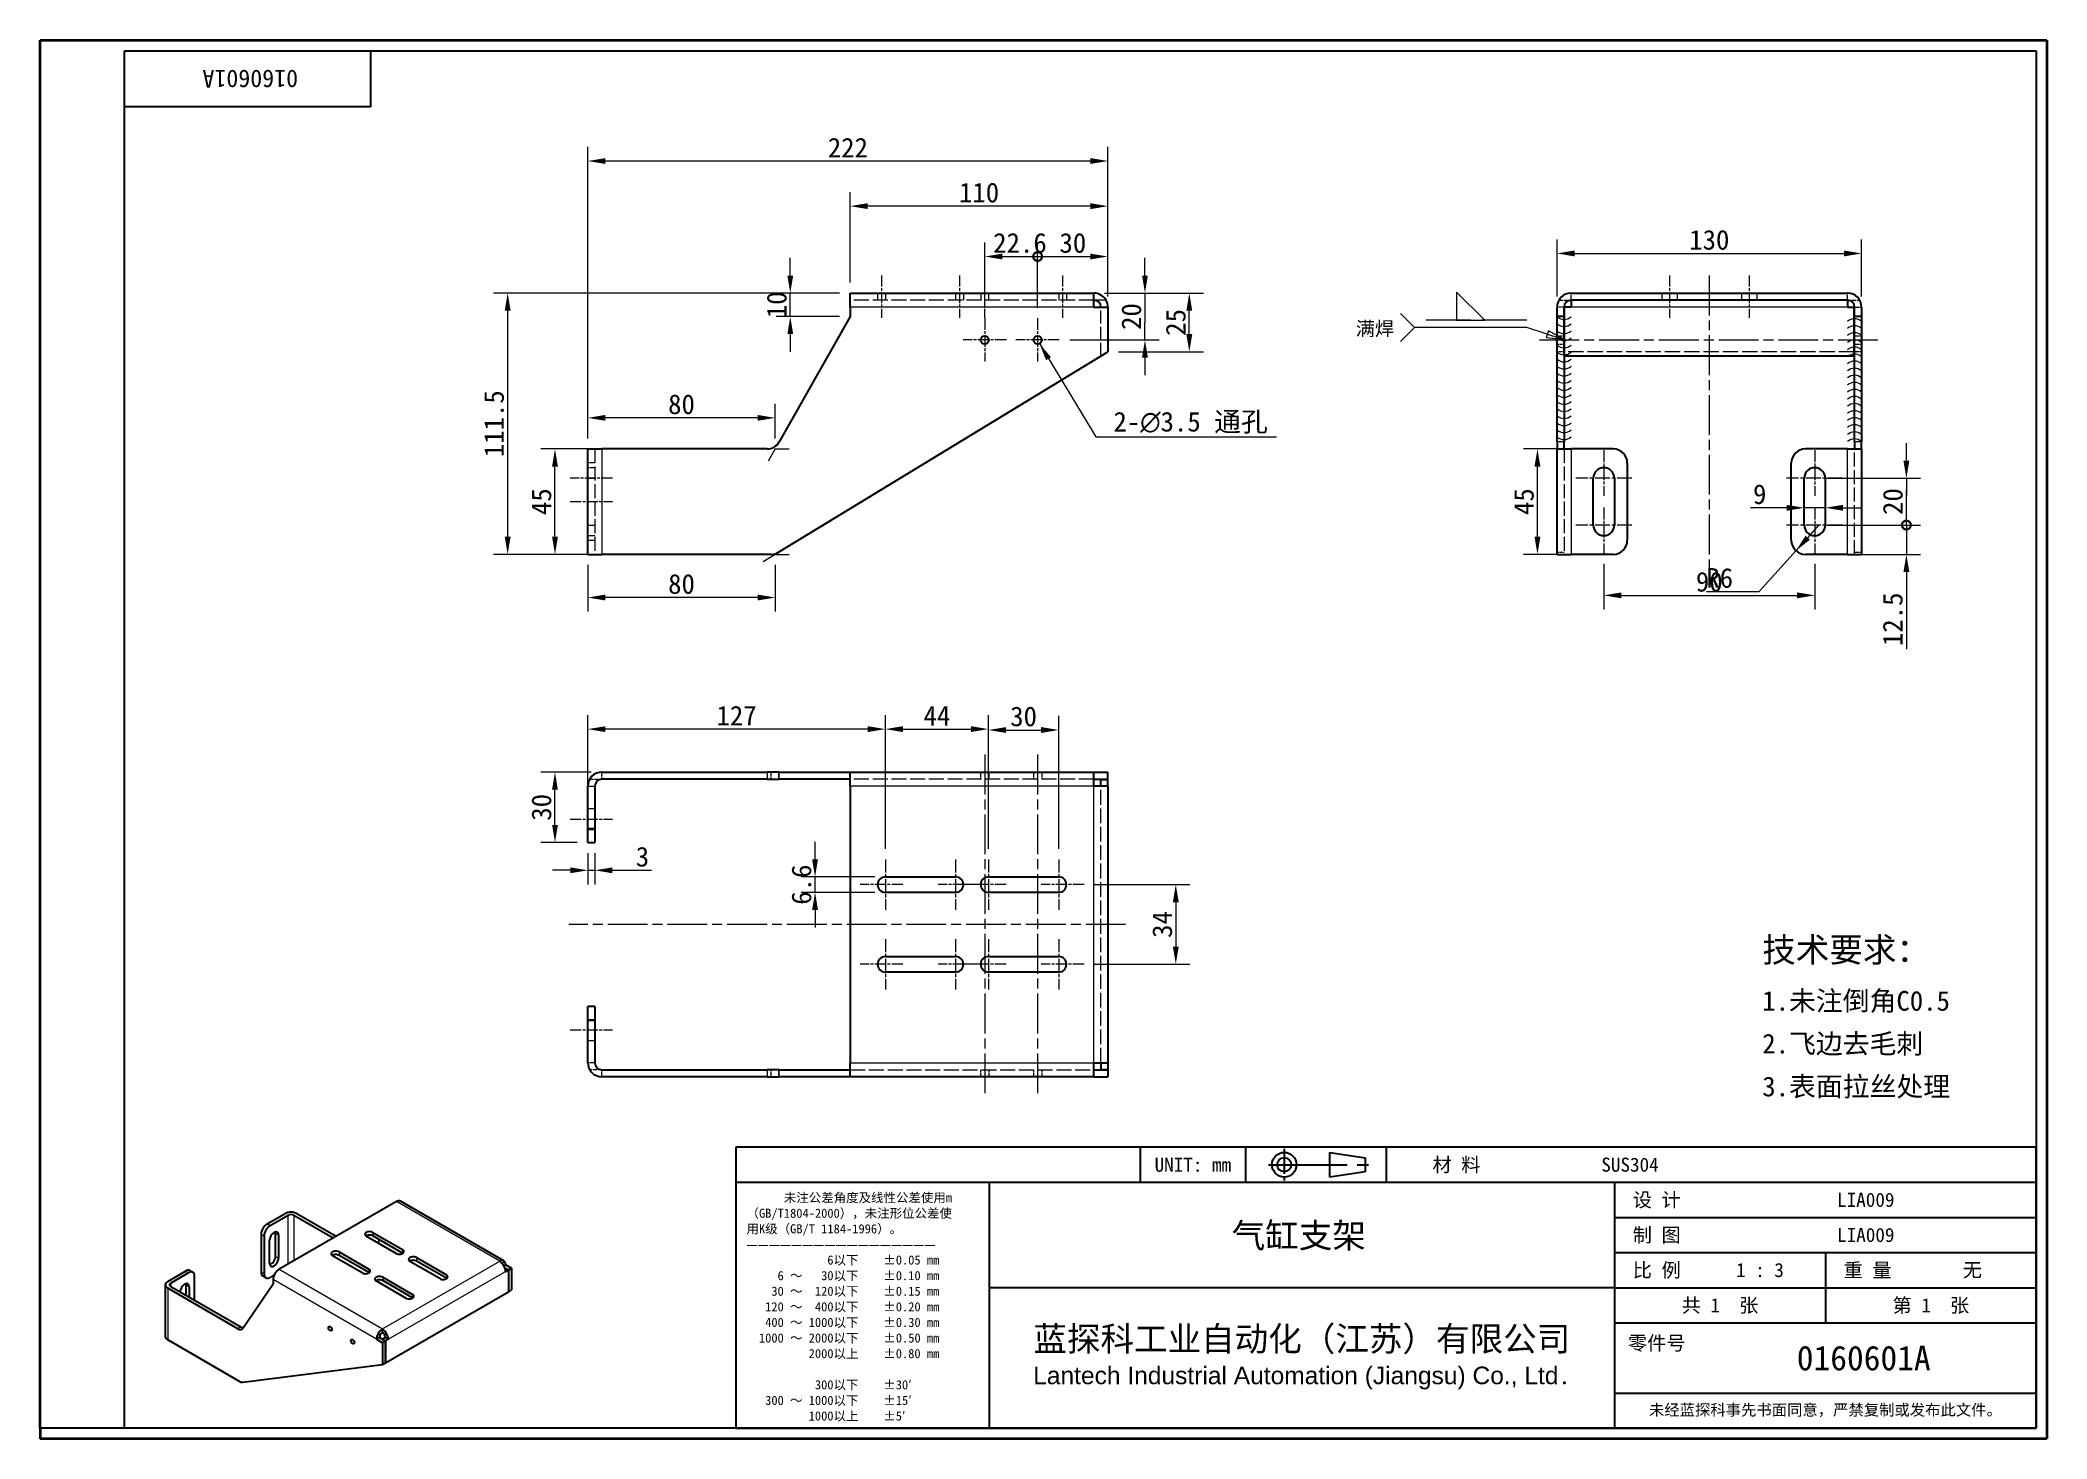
# Model space of a CAD drawing. Header units: millimetres. Extents: x 18 to 875, y 16 to 614.
import ezdxf
from ezdxf.enums import TextEntityAlignment as Align

# ---------------------------------------------------------------- set-up
doc = ezdxf.new("R2010")
doc.units = ezdxf.units.MM
doc.header["$LTSCALE"] = 3
doc.linetypes.add('CHAIN', pattern=[0.3543, 0.2362, -0.0295, 0.0591, -0.0295])
doc.linetypes.add('DASHED', pattern=[0.2067, 0.1654, -0.0413])
for name, color, linetype, lineweight in [('1', 7, 'Continuous', 18), ('可见 (ISO)', 7, 'Continuous', 25), ('可见窄的 (ISO)', 7, 'Continuous', 18), ('图框 (ISO)', 7, 'Continuous', 35), ('标题 (ISO)', 7, 'Continuous', 25)]:
    doc.layers.add(name, color=color, linetype=linetype, lineweight=lineweight)
for name, color, linetype, lineweight, true_color in [('中心标记 (ISO)', 1, 'CHAIN', 18, 0xff0000), ('中心线 (ISO)', 1, 'CHAIN', 18, 0xff0000), ('尺寸 (ISO)', 7, 'Continuous', 18, 0x008000), ('符号 (ISO)', 7, 'Continuous', 18, 0x008000), ('隐藏 (ISO)', 5, 'DASHED', 18, 0x0000ff), ('隐藏窄的 (ISO)', 5, 'DASHED', 18, 0x0000ff)]:
    doc.layers.add(name, color=color, linetype=linetype, lineweight=lineweight, true_color=true_color)
doc.styles.add('文本样式164', font='SimSun.ttf')
doc.styles.add('文本样式165', font='SimSun.ttf')
doc.styles.add('文本样式74', font='SimSun.ttf')
doc.styles.add('最新国标', font='simfang.ttf')
doc.styles.add('注释文本 (ISO)', font='simfang.ttf')
doc.dimstyles.new('默认 (GB)', dxfattribs={"dimscale": 3, "dimtxt": 2.8, "dimasz": 2.5, "dimexe": 2, "dimexo": 1.5, "dimgap": 0.5, "dimtad": 1, "dimtoh": 1, "dimdsep": 46, "dimtxsty": '最新国标', "dimcen": 0.09, "dimdle": 10, "dimclrd": 256, "dimclre": 256, "dimclrt": 256, "dimaunit": 1, "dimadec": 3, "dimazin": 2, "dimtfac": 0.535714, "dimtdec": 3, "dimtmove": 0, "dimatfit": 3, "dimfxl": 0, "dimtolj": 1, "dimlwd": -1, "dimlwe": -1, "dimarcsym": 0})
doc.dimstyles.new('默认 (GB)$7', dxfattribs={"dimscale": 3, "dimtxt": 2.8, "dimasz": 2.5, "dimexe": 2, "dimexo": 1.5, "dimgap": 0.5, "dimtad": 1, "dimtoh": 1, "dimdsep": 46, "dimtxsty": '最新国标', "dimcen": 0.09, "dimdle": 10, "dimclrd": 256, "dimclre": 256, "dimclrt": 256, "dimaunit": 1, "dimadec": 3, "dimazin": 2, "dimtfac": 0.535714, "dimtdec": 3, "dimtmove": 0, "dimatfit": 3, "dimfxl": 0, "dimtolj": 1, "dimlwd": -1, "dimlwe": -1, "dimarcsym": 0})

msp = doc.modelspace()

# ---------------------------------------------------------------- texts
at = {"layer": '符号 (ISO)'}
for s, insert, char_height, width, attachment_point, line_spacing_factor, style in [('2-\\fAIGDT|b0|i0;{\\H8.4000;n}\\fFangSong|b0|i0;{\\H8.4000;3.5 通孔}', (476.088, 445.524), 8.4, 73.01361, 7, 0.49, '最新国标'), ('{\\H1.75x;技术要求：\\H0.8x;\\P1.未注倒角C0.5\\P2.飞边去毛刺\\P3.表面拉丝处理}', (753.023, 196.142), 6, 88.02807, 4, 1.305367, '注释文本 (ISO)')]:
    msp.add_mtext(s, dxfattribs=dict(at, insert=insert, char_height=char_height, width=width, attachment_point=attachment_point, line_spacing_factor=line_spacing_factor, style=style))

# ---------------------------------------------------------------- blocks, each defined once
blk = doc.blocks.new('图框 最新国标')
at = {"layer": '图框 (ISO)'}
for p, q in [((6, 7), (6, 204.5)), ((6, 204.5), (291.5, 204.5)), ((291.5, 204.5), (291.5, 5.5)), ((6, 7), (6, 5.5)), ((6, 7), (6, 5.5)), ((291.5, 5.5), (6, 5.5))]:
    blk.add_line(p, q, dxfattribs=at)
at = {"layer": '图框 (ISO)', "color": 7, "linetype": 'Continuous', "lineweight": 25}
for p, q in [((18, 203), (290, 203)), ((18, 7), (18, 203)), ((18, 203), (290, 203)), ((53, 203), (53, 195)), ((290, 203), (290, 7)), ((290, 203), (290, 7)), ((53, 195), (18, 195)), ((290, 7), (6, 7)), ((290, 7), (18, 7))]:
    blk.add_line(p, q, dxfattribs=at)
at = {"layer": '图框 (ISO)', "style": '文本样式74'}
blk.add_attdef('零件代号_001', (42.7, 200.25), '', height=2.5, rotation=180, dxfattribs=at)
blk = doc.blocks.new('标题栏 副本 最新国标')
at = {"layer": '标题 (ISO)'}
for p, q in [((381.98, -183.84), (196.98, -183.84)), ((196.98, -183.84), (196.98, -223.84)), ((254.48, -183.84), (254.48, -188.84)), ((269.48, -183.84), (269.48, -188.84)), ((281.48, -188.09), (281.48, -184.59)), ((281.48, -184.59), (286.48, -185.34)), ((286.48, -185.34), (286.48, -187.34)), ((289.48, -183.84), (289.48, -188.84)), ((381.98, -223.84), (381.98, -183.84)), ((383.48, -183.84), (383.48, -225.34)), ((286.48, -187.34), (281.48, -188.09)), ((196.98, -188.84), (381.98, -188.84)), ((232.98, -188.84), (232.98, -223.84)), ((321.98, -188.84), (321.98, -223.84)), ((321.98, -193.84), (381.98, -193.84)), ((321.98, -198.84), (381.98, -198.84)), ((351.98, -198.84), (351.98, -208.84)), ((321.98, -203.84), (232.98, -203.84)), ((321.98, -203.84), (381.98, -203.84)), ((321.98, -208.84), (381.98, -208.84)), ((321.98, -218.84), (381.98, -218.84)), ((196.98, -223.84), (381.98, -223.84)), ((383.48, -225.34), (196.98, -225.34))]:
    blk.add_line(p, q, dxfattribs=at)
at = {"layer": '标题 (ISO)', "linetype": 'CHAIN', "ltscale": 5.000333}
blk.add_line((274.98, -184.09), (274.98, -188.59), dxfattribs=at)
at = {"layer": '标题 (ISO)', "linetype": 'CHAIN', "ltscale": 15.834605}
blk.add_line((272.73, -186.34), (286.98, -186.34), dxfattribs=at)
at = {"layer": '标题 (ISO)'}
for radius in [1.75, 1]:
    blk.add_circle((274.98, -186.34), radius, dxfattribs=at)
at = {"layer": '1', "style": '文本样式164'}
for s, p in [('UNIT: mm', (261.98, -186.34)), ('材 料', (299.48, -186.34)), ('设 计', (327.98, -191.34)), ('制 图', (327.98, -196.34)), ('比 例', (327.98, -201.34)), ('重 量', (357.98, -201.34)), ('共 1  张', (336.98, -206.34)), ('第 1  张', (366.98, -206.34))]:
    blk.add_text(s, height=2, dxfattribs=at).set_placement(p, align=Align.MIDDLE_CENTER)
at = {"layer": '标题 (ISO)', "style": '注释文本 (ISO)'}
for s, insert, char_height, attachment_point, line_spacing_factor in [('\\fSimSun|b0|i0;{\\H1.3000;      未注公差角度及线性公差使用m\\P}\\fSimSun|b0|i0;{\\H1.3000;（GB/T1804-2000），未注形位公差使\\P}\\fSimSun|b0|i0;{\\H1.3000;用K级（GB/T 1184-1996）。\\P}\\fSimSun|b0|i0;{\\H1.3000;—————————————————\\P}\\fSimSun|b0|i0;{\\H1.3000;             6以下    ±0.05 mm\\P}\\fSimSun|b0|i0;{\\H1.3000;     6 ～   30以下    ±0.10 mm\\P}\\fSimSun|b0|i0;{\\H1.3000;    30 ～  120以下    ±0.15 mm\\P}\\fSimSun|b0|i0;{\\H1.3000;   120 ～  400以下    ±0.20 mm\\P}\\fSimSun|b0|i0;{\\H1.3000;   400 ～ 1000以下    ±0.30 mm\\P}\\fSimSun|b0|i0;{\\H1.3000;  1000 ～ 2000以下    ±0.50 mm\\P}\\fSimSun|b0|i0;{\\H1.3000;          2000以上    ±0.80 mm\\P}\\fSimSun|b0|i0;{\\H1.3000;\\P}\\fSimSun|b0|i0;{\\H1.3000;           300以下    ±30′\\P}\\fSimSun|b0|i0;{\\H1.3000;   300 ～ 1000以下    ±15′\\P}\\fSimSun|b0|i0;{\\H1.3000;          1000以上    ±5′}', (198.48, -206.63), 1.3, 4, 1.023913), ('{\\fMicrosoft YaHei|b0|i0|c134|p34;\\H1.75x;蓝探科工业自动化（江苏）有限公司\\P\\fArial|b0|i0|c0|p34;\\H0.71429x;Lantech Industrial Automation (Jiangsu) Co., Ltd\\fFangSong|b0|i0|c134|p49;.\\H1.15195x; }', (277.48, -213.84), 2, 5, 0.978695)]:
    blk.add_mtext(s, dxfattribs=dict(at, insert=insert, char_height=char_height, attachment_point=attachment_point, line_spacing_factor=line_spacing_factor))
at = {"layer": '标题 (ISO)', "attachment_point": 5, "style": '注释文本 (ISO)'}
for s, insert, char_height in [('\\fFangSong|b0|i0;零件号', (327.98, -211.84), 2), ('\\fSimSun|b0|i0;{\\H1.6000;未经蓝探科事先书面同意，严禁复制或发布此文件。}', (351.98, -221.34), 1.6)]:
    blk.add_mtext(s, dxfattribs=dict(at, insert=insert, char_height=char_height))
at = {"layer": '标题 (ISO)'}
for tag, p, height, style in [('材料_001', (320.09, -187.33), 2, '注释文本 (ISO)'), ('设计人_001', (353.64, -192.33), 2, '注释文本 (ISO)'), ('库存编号_001', (267.5, -198.16), 3.5, '文本样式165'), ('设计人_001', (353.64, -197.33), 2, '注释文本 (ISO)'), ('视图比例_001', (339.26, -202.33), 2, '注释文本 (ISO)'), ('质量\\P3;_001', (371.53, -202.3), 2, '注释文本 (ISO)'), ('零件代号_001', (347.9, -215.59), 3.5, '文本样式165')]:
    blk.add_attdef(tag, p, '', height=height, dxfattribs=dict(at, style=style))
blk = doc.blocks.new('*D5')
at = {"layer": 'Defpoints', "color": 0, "transparency": 16777216}
for p in [(251.75, 271.05), (254.75, 271.05), (251.75, 259.17)]:
    blk.add_point(p, dxfattribs=at)
at = {"layer": '尺寸 (ISO)', "color": 116, "true_color": 0x00803f, "transparency": 16777216}
for p, q in [((251.75, 266.55), (251.75, 253.17)), ((254.75, 266.55), (254.75, 253.17)), ((244.25, 259.17), (236.75, 259.17)), ((251.75, 259.17), (254.75, 259.17)), ((262.25, 259.17), (278.9, 259.17))]:
    blk.add_line(p, q, dxfattribs=at)
for points in [[(244.25, 260.42), (244.25, 257.92), (251.75, 259.17)], [(262.25, 260.42), (262.25, 257.92), (254.75, 259.17)]]:
    blk.add_solid(points, dxfattribs=at)
at = {"layer": '尺寸 (ISO)', "transparency": 16777216, "insert": (275.07, 264.92), "char_height": 8.4, "attachment_point": 5, "style": '最新国标'}
blk.add_mtext('\\A1;3', dxfattribs=at)
blk = doc.blocks.new('*D6')
at = {"layer": 'Defpoints', "color": 0, "transparency": 16777216}
for p in [(348.75, 256.35), (378.75, 256.35), (378.75, 249.75)]:
    blk.add_point(p, dxfattribs=at)
at = {"layer": '尺寸 (ISO)', "color": 116, "true_color": 0x00803f, "transparency": 16777216}
for p, q in [((348.75, 263.85), (348.75, 271.35)), ((374.25, 256.35), (342.75, 256.35)), ((374.25, 249.75), (342.75, 249.75)), ((348.75, 249.75), (348.75, 256.35)), ((348.75, 242.25), (348.75, 234.75))]:
    blk.add_line(p, q, dxfattribs=at)
for points in [[(347.5, 263.85), (350, 263.85), (348.75, 256.35)], [(347.5, 242.25), (350, 242.25), (348.75, 249.75)]]:
    blk.add_solid(points, dxfattribs=at)
at = {"layer": '尺寸 (ISO)', "transparency": 16777216, "insert": (342.98, 253.05), "char_height": 8.4, "attachment_point": 5, "rotation": 90, "style": '最新国标'}
blk.add_mtext('\\A1;6.6', dxfattribs=at)
blk = doc.blocks.new('*D7')
at = {"layer": 'Defpoints', "color": 0, "transparency": 16777216}
for p in [(251.75, 561.91), (473.75, 499.52), (251.75, 439.02)]:
    blk.add_point(p, dxfattribs=at)
at = {"layer": '尺寸 (ISO)', "color": 116, "true_color": 0x00803f, "transparency": 16777216}
for p, q in [((251.75, 443.52), (251.75, 567.91)), ((473.75, 504.02), (473.75, 567.91)), ((466.25, 561.91), (259.25, 561.91))]:
    blk.add_line(p, q, dxfattribs=at)
for points in [[(259.25, 563.16), (259.25, 560.66), (251.75, 561.91)], [(466.25, 563.16), (466.25, 560.66), (473.75, 561.91)]]:
    blk.add_solid(points, dxfattribs=at)
at = {"layer": '尺寸 (ISO)', "transparency": 16777216, "insert": (362.75, 567.61), "char_height": 8.4, "attachment_point": 5, "style": '最新国标'}
blk.add_mtext('\\A1;222', dxfattribs=at)
blk = doc.blocks.new('*D8')
at = {"layer": 'Defpoints', "color": 0, "transparency": 16777216}
for p in [(363.75, 542.64), (363.75, 505.52), (473.75, 499.52)]:
    blk.add_point(p, dxfattribs=at)
at = {"layer": '尺寸 (ISO)', "color": 116, "true_color": 0x00803f, "transparency": 16777216}
for p, q in [((363.75, 510.02), (363.75, 548.64)), ((473.75, 504.02), (473.75, 548.64)), ((466.25, 542.64), (371.25, 542.64))]:
    blk.add_line(p, q, dxfattribs=at)
for points in [[(371.25, 543.89), (371.25, 541.39), (363.75, 542.64)], [(466.25, 543.89), (466.25, 541.39), (473.75, 542.64)]]:
    blk.add_solid(points, dxfattribs=at)
at = {"layer": '尺寸 (ISO)', "transparency": 16777216, "insert": (418.75, 548.39), "char_height": 8.4, "attachment_point": 5, "style": '最新国标'}
blk.add_mtext('\\A1;110', dxfattribs=at)
blk = doc.blocks.new('*D9')
at = {"layer": 'Defpoints', "color": 0, "transparency": 16777216}
for p in [(237.75, 301.05), (257.75, 301.05), (251.75, 271.05)]:
    blk.add_point(p, dxfattribs=at)
at = {"layer": '尺寸 (ISO)', "color": 116, "true_color": 0x00803f, "transparency": 16777216}
for p, q in [((253.25, 301.05), (231.75, 301.05)), ((237.75, 278.55), (237.75, 293.55)), ((247.25, 271.05), (231.75, 271.05))]:
    blk.add_line(p, q, dxfattribs=at)
for points in [[(236.5, 293.55), (239, 293.55), (237.75, 301.05)], [(236.5, 278.55), (239, 278.55), (237.75, 271.05)]]:
    blk.add_solid(points, dxfattribs=at)
at = {"layer": '尺寸 (ISO)', "transparency": 16777216, "insert": (232, 286.05), "char_height": 8.4, "attachment_point": 5, "rotation": 90, "style": '最新国标'}
blk.add_mtext('\\A1;30', dxfattribs=at)
blk = doc.blocks.new('*D10')
at = {"layer": 'Defpoints', "color": 0, "transparency": 16777216}
for p in [(251.75, 319.43), (251.75, 277.05), (378.75, 263.85)]:
    blk.add_point(p, dxfattribs=at)
at = {"layer": '尺寸 (ISO)', "color": 116, "true_color": 0x00803f, "transparency": 16777216}
for p, q in [((251.75, 281.55), (251.75, 325.43)), ((371.25, 319.43), (259.25, 319.43)), ((378.75, 268.35), (378.75, 325.43))]:
    blk.add_line(p, q, dxfattribs=at)
for points in [[(259.25, 320.68), (259.25, 318.18), (251.75, 319.43)], [(371.25, 320.68), (371.25, 318.18), (378.75, 319.43)]]:
    blk.add_solid(points, dxfattribs=at)
at = {"layer": '尺寸 (ISO)', "transparency": 16777216, "insert": (315.25, 325.18), "char_height": 8.4, "attachment_point": 5, "style": '最新国标'}
blk.add_mtext('\\A1;127', dxfattribs=at)
blk = doc.blocks.new('*D11')
at = {"layer": 'Defpoints', "color": 0, "transparency": 16777216}
for p in [(422.75, 319.43), (378.75, 263.85), (422.75, 263.85)]:
    blk.add_point(p, dxfattribs=at)
at = {"layer": '尺寸 (ISO)', "color": 116, "true_color": 0x00803f, "transparency": 16777216}
for p, q in [((378.75, 268.35), (378.75, 325.43)), ((386.25, 319.43), (415.25, 319.43)), ((422.75, 268.35), (422.75, 325.43))]:
    blk.add_line(p, q, dxfattribs=at)
for points in [[(386.25, 320.68), (386.25, 318.18), (378.75, 319.43)], [(415.25, 320.68), (415.25, 318.18), (422.75, 319.43)]]:
    blk.add_solid(points, dxfattribs=at)
at = {"layer": '尺寸 (ISO)', "transparency": 16777216, "insert": (400.75, 325.13), "char_height": 8.4, "attachment_point": 5, "style": '最新国标'}
blk.add_mtext('\\A1;44', dxfattribs=at)
blk = doc.blocks.new('*D12')
at = {"layer": 'Defpoints', "color": 0, "transparency": 16777216}
for p in [(452.75, 319.05), (422.75, 263.85), (452.75, 263.85)]:
    blk.add_point(p, dxfattribs=at)
at = {"layer": '尺寸 (ISO)', "color": 116, "true_color": 0x00803f, "transparency": 16777216}
for p, q in [((422.75, 268.35), (422.75, 325.05)), ((430.25, 319.05), (445.25, 319.05)), ((452.75, 268.35), (452.75, 325.05))]:
    blk.add_line(p, q, dxfattribs=at)
for points in [[(430.25, 320.3), (430.25, 317.8), (422.75, 319.05)], [(445.25, 320.3), (445.25, 317.8), (452.75, 319.05)]]:
    blk.add_solid(points, dxfattribs=at)
at = {"layer": '尺寸 (ISO)', "transparency": 16777216, "insert": (437.75, 324.8), "char_height": 8.4, "attachment_point": 5, "style": '最新国标'}
blk.add_mtext('\\A1;30', dxfattribs=at)
blk = doc.blocks.new('*D13')
at = {"layer": 'Defpoints', "color": 0, "transparency": 16777216}
for p in [(795.42, 522.46), (665.42, 499.52), (795.42, 499.52)]:
    blk.add_point(p, dxfattribs=at)
at = {"layer": '尺寸 (ISO)', "color": 116, "true_color": 0x00803f, "transparency": 16777216}
for p, q in [((665.42, 504.02), (665.42, 528.46)), ((795.42, 504.02), (795.42, 528.46)), ((672.92, 522.46), (787.92, 522.46))]:
    blk.add_line(p, q, dxfattribs=at)
for points in [[(672.92, 523.71), (672.92, 521.21), (665.42, 522.46)], [(787.92, 523.71), (787.92, 521.21), (795.42, 522.46)]]:
    blk.add_solid(points, dxfattribs=at)
at = {"layer": '尺寸 (ISO)', "transparency": 16777216, "insert": (730.42, 528.21), "char_height": 8.4, "attachment_point": 5, "style": '最新国标'}
blk.add_mtext('\\A1;130', dxfattribs=at)
blk = doc.blocks.new('*D14')
at = {"layer": 'Defpoints', "color": 0, "transparency": 16777216}
for p in [(467.75, 505.52), (508.48, 505.52), (473.75, 480.52)]:
    blk.add_point(p, dxfattribs=at)
at = {"layer": '尺寸 (ISO)', "color": 116, "true_color": 0x00803f, "transparency": 16777216}
for p, q in [((472.25, 505.52), (514.48, 505.52)), ((508.48, 488.02), (508.48, 498.02)), ((478.25, 480.52), (514.48, 480.52))]:
    blk.add_line(p, q, dxfattribs=at)
for points in [[(507.23, 498.02), (509.73, 498.02), (508.48, 505.52)], [(507.23, 488.02), (509.73, 488.02), (508.48, 480.52)]]:
    blk.add_solid(points, dxfattribs=at)
at = {"layer": '尺寸 (ISO)', "transparency": 16777216, "insert": (502.73, 493.02), "char_height": 8.4, "attachment_point": 5, "rotation": 90, "style": '最新国标'}
blk.add_mtext('\\A1;25', dxfattribs=at)
blk = doc.blocks.new('*D15')
at = {"layer": 'Defpoints', "color": 0, "transparency": 16777216}
for p in [(237.75, 439.02), (257.75, 439.02), (257.75, 394.02)]:
    blk.add_point(p, dxfattribs=at)
at = {"layer": '尺寸 (ISO)', "color": 116, "true_color": 0x00803f, "transparency": 16777216}
for p, q in [((253.25, 439.02), (231.75, 439.02)), ((237.75, 401.52), (237.75, 431.52)), ((253.25, 394.02), (231.75, 394.02))]:
    blk.add_line(p, q, dxfattribs=at)
for points in [[(236.5, 431.52), (239, 431.52), (237.75, 439.02)], [(236.5, 401.52), (239, 401.52), (237.75, 394.02)]]:
    blk.add_solid(points, dxfattribs=at)
at = {"layer": '尺寸 (ISO)', "transparency": 16777216, "insert": (232, 416.52), "char_height": 8.4, "attachment_point": 5, "rotation": 90, "style": '最新国标'}
blk.add_mtext('\\A1;45', dxfattribs=at)
blk = doc.blocks.new('*D16')
at = {"layer": 'Defpoints', "color": 0, "transparency": 16777216}
for p in [(217.55, 505.52), (363.75, 505.52), (257.75, 394.02)]:
    blk.add_point(p, dxfattribs=at)
at = {"layer": '尺寸 (ISO)', "color": 116, "true_color": 0x00803f, "transparency": 16777216}
for p, q in [((359.25, 505.52), (211.55, 505.52)), ((217.55, 401.52), (217.55, 498.02)), ((253.25, 394.02), (211.55, 394.02))]:
    blk.add_line(p, q, dxfattribs=at)
for points in [[(216.3, 498.02), (218.8, 498.02), (217.55, 505.52)], [(216.3, 401.52), (218.8, 401.52), (217.55, 394.02)]]:
    blk.add_solid(points, dxfattribs=at)
at = {"layer": '尺寸 (ISO)', "transparency": 16777216, "insert": (211.78, 449.77), "char_height": 8.4, "attachment_point": 5, "rotation": 90, "style": '最新国标'}
blk.add_mtext('\\A1;111.5', dxfattribs=at)
blk = doc.blocks.new('*D17')
at = {"layer": 'Defpoints', "color": 0, "transparency": 16777216}
for p in [(657.07, 439.02), (671.42, 439.02), (671.42, 394.02)]:
    blk.add_point(p, dxfattribs=at)
at = {"layer": '尺寸 (ISO)', "color": 116, "true_color": 0x00803f, "transparency": 16777216}
for p, q in [((666.92, 439.02), (651.07, 439.02)), ((657.07, 401.52), (657.07, 431.52)), ((666.92, 394.02), (651.07, 394.02))]:
    blk.add_line(p, q, dxfattribs=at)
for points in [[(655.82, 431.52), (658.32, 431.52), (657.07, 439.02)], [(655.82, 401.52), (658.32, 401.52), (657.07, 394.02)]]:
    blk.add_solid(points, dxfattribs=at)
at = {"layer": '尺寸 (ISO)', "transparency": 16777216, "insert": (651.33, 416.52), "char_height": 8.4, "attachment_point": 5, "rotation": 90, "style": '最新国标'}
blk.add_mtext('\\A1;45', dxfattribs=at)
blk = doc.blocks.new('*D18')
at = {"layer": 'Defpoints', "color": 0, "transparency": 16777216}
for p in [(685.42, 394.52), (775.42, 394.52), (775.42, 376.52)]:
    blk.add_point(p, dxfattribs=at)
at = {"layer": '尺寸 (ISO)', "color": 116, "true_color": 0x00803f, "transparency": 16777216}
for p, q in [((685.42, 390.02), (685.42, 370.52)), ((775.42, 390.02), (775.42, 370.52)), ((692.92, 376.52), (767.92, 376.52))]:
    blk.add_line(p, q, dxfattribs=at)
for points in [[(692.92, 377.77), (692.92, 375.27), (685.42, 376.52)], [(767.92, 377.77), (767.92, 375.27), (775.42, 376.52)]]:
    blk.add_solid(points, dxfattribs=at)
at = {"layer": '尺寸 (ISO)', "transparency": 16777216, "insert": (730.42, 382.27), "char_height": 8.4, "attachment_point": 5, "style": '最新国标'}
blk.add_mtext('\\A1;90', dxfattribs=at)
blk = doc.blocks.new('*D19')
at = {"layer": 'Defpoints', "color": 0, "transparency": 16777216}
for p in [(338.17, 505.52), (363.75, 505.52), (363.75, 495.52)]:
    blk.add_point(p, dxfattribs=at)
at = {"layer": '尺寸 (ISO)', "color": 116, "true_color": 0x00803f, "transparency": 16777216}
for p, q in [((338.17, 513.02), (338.17, 520.52)), ((359.25, 505.52), (332.17, 505.52)), ((338.17, 495.52), (338.17, 505.52)), ((359.25, 495.52), (332.17, 495.52)), ((338.17, 488.02), (338.17, 480.52))]:
    blk.add_line(p, q, dxfattribs=at)
for points in [[(336.92, 513.02), (339.42, 513.02), (338.17, 505.52)], [(336.92, 488.02), (339.42, 488.02), (338.17, 495.52)]]:
    blk.add_solid(points, dxfattribs=at)
at = {"layer": '尺寸 (ISO)', "transparency": 16777216, "insert": (332.43, 500.52), "char_height": 8.4, "attachment_point": 5, "rotation": 90, "style": '最新国标'}
blk.add_mtext('\\A1;10', dxfattribs=at)
blk = doc.blocks.new('_DotSmall')
at = {"color": 0, "linetype": 'ByBlock', "const_width": 0.5}
blk.add_lwpolyline([(-0.0625, 0, 1), (0.0625, 0, 1)], format="xyb", close=True, dxfattribs=at)
blk = doc.blocks.new('*D20')
at = {"layer": 'Defpoints', "color": 0, "transparency": 16777216}
for p in [(775.42, 426.52), (814.54, 426.52), (775.42, 406.52)]:
    blk.add_point(p, dxfattribs=at)
at = {"layer": '尺寸 (ISO)', "color": 116, "true_color": 0x00803f, "transparency": 16777216}
for p, q in [((814.54, 434.02), (814.54, 441.52)), ((779.92, 426.52), (820.54, 426.52)), ((814.54, 426.52), (814.54, 419.02)), ((814.54, 406.52), (814.54, 419.02)), ((779.92, 406.52), (820.54, 406.52))]:
    blk.add_line(p, q, dxfattribs=at)
blk.add_solid([(813.29, 434.02), (815.79, 434.02), (814.54, 426.52)], dxfattribs=at)
at = {"layer": '尺寸 (ISO)', "color": 116, "true_color": 0x00803f, "transparency": 16777216, "xscale": 7.5, "yscale": 7.5, "zscale": 7.5, "rotation": 90}
blk.add_blockref('_DotSmall', (814.54, 406.52), dxfattribs=at)
at = {"layer": '尺寸 (ISO)', "transparency": 16777216, "insert": (808.79, 416.55), "char_height": 8.4, "attachment_point": 5, "rotation": 90, "style": '最新国标'}
blk.add_mtext('\\A1;20', dxfattribs=at)
blk = doc.blocks.new('*D22')
at = {"layer": 'Defpoints', "color": 0, "transparency": 16777216}
for p in [(775.42, 406.52), (814.54, 406.52), (789.42, 394.02)]:
    blk.add_point(p, dxfattribs=at)
at = {"layer": '尺寸 (ISO)', "color": 116, "true_color": 0x00803f, "transparency": 16777216}
for p, q in [((814.54, 406.52), (814.54, 421.52)), ((779.92, 406.52), (820.54, 406.52)), ((814.54, 406.52), (814.54, 394.02)), ((793.92, 394.02), (820.54, 394.02)), ((814.54, 386.52), (814.54, 353.6))]:
    blk.add_line(p, q, dxfattribs=at)
blk.add_solid([(813.29, 386.52), (815.79, 386.52), (814.54, 394.02)], dxfattribs=at)
at = {"layer": '尺寸 (ISO)', "color": 116, "true_color": 0x00803f, "transparency": 16777216, "xscale": 7.5, "yscale": 7.5, "zscale": 7.5, "rotation": 270}
blk.add_blockref('_DotSmall', (814.54, 406.52), dxfattribs=at)
at = {"layer": '尺寸 (ISO)', "transparency": 16777216, "insert": (808.76, 366.31), "char_height": 8.4, "attachment_point": 5, "rotation": 90, "style": '最新国标'}
blk.add_mtext('\\A1;12.5', dxfattribs=at)
blk = doc.blocks.new('*D23')
at = {"layer": 'Defpoints', "color": 0, "transparency": 16777216}
for p in [(767.4, 395.57), (771.42, 400.02)]:
    blk.add_point(p, dxfattribs=at)
at = {"layer": '尺寸 (ISO)', "color": 116, "true_color": 0x00803f, "transparency": 16777216}
for p, q in [((772.43, 401.13), (777.46, 406.7)), ((767.4, 395.57), (762.37, 390)), ((771.42, 400.02), (767.4, 395.57)), ((751.65, 378.13), (762.37, 390)), ((729.22, 378.13), (751.65, 378.13))]:
    blk.add_line(p, q, dxfattribs=at)
blk.add_solid([(771.5, 401.97), (773.36, 400.29), (767.4, 395.57)], dxfattribs=at)
at = {"layer": '尺寸 (ISO)', "transparency": 16777216, "insert": (734.86, 383.88), "char_height": 8.4, "attachment_point": 5, "style": '最新国标'}
blk.add_mtext('\\A1;R6', dxfattribs=at)
blk = doc.blocks.new('*D24')
at = {"layer": 'Defpoints', "color": 0, "transparency": 16777216}
for p in [(770.92, 413.9), (779.92, 413.9), (779.92, 413.9)]:
    blk.add_point(p, dxfattribs=at)
at = {"layer": '尺寸 (ISO)', "color": 116, "true_color": 0x00803f, "transparency": 16777216}
for p, q in [((763.42, 413.9), (747.98, 413.9)), ((779.92, 413.9), (770.92, 413.9)), ((787.42, 413.9), (794.92, 413.9))]:
    blk.add_line(p, q, dxfattribs=at)
for points in [[(763.42, 415.15), (763.42, 412.65), (770.92, 413.9)], [(787.42, 415.15), (787.42, 412.65), (779.92, 413.9)]]:
    blk.add_solid(points, dxfattribs=at)
at = {"layer": '尺寸 (ISO)', "transparency": 16777216, "insert": (751.95, 419.64), "char_height": 8.4, "attachment_point": 5, "style": '最新国标'}
blk.add_mtext('\\A1;9', dxfattribs=at)
blk = doc.blocks.new('Caterpillar1')
at = {"layer": '符号 (ISO)'}
for centre in [(222.81, 166.27), (222.81, 165.26), (222.81, 164.26), (222.81, 163.25), (222.81, 162.24), (222.81, 161.24), (222.81, 160.23), (222.81, 159.22), (222.81, 158.22), (222.81, 157.21), (222.81, 156.2), (222.81, 155.2), (222.81, 154.19), (222.81, 153.18), (222.81, 152.18), (222.81, 151.17), (222.81, 150.16), (222.81, 149.16)]:
    blk.add_arc(centre, 1.5, 228.1897, 311.8103, dxfattribs=at)
blk = doc.blocks.new('Caterpillar2')
at = {"layer": '符号 (ISO)'}
for centre in [(264.14, 163.37), (264.14, 162.36), (264.14, 161.36), (264.14, 160.35), (264.14, 159.34), (264.14, 158.34), (264.14, 157.33), (264.14, 156.32), (264.14, 155.32), (264.14, 154.31), (264.14, 153.3), (264.14, 152.3), (264.14, 151.29), (264.14, 150.28), (264.14, 149.28), (264.14, 148.27), (264.14, 147.26), (264.14, 146.26)]:
    blk.add_arc(centre, 1.5, 48.1897, 131.8103, dxfattribs=at)
blk = doc.blocks.new('焊接符号标识符1')
at = {"layer": '符号 (ISO)'}
for p, q in [((211.53, 164.66), (207.53, 168.66)), ((207.53, 168.66), (207.53, 164.66)), ((201.53, 163.61), (199.53, 165.61)), ((201.53, 163.61), (199.53, 161.61)), ((217.53, 163.61), (201.53, 163.61)), ((207.53, 164.66), (211.53, 164.66)), ((220.43, 162.68), (217.53, 163.61)), ((220.58, 163.16), (220.27, 162.21)), ((222.77, 161.94), (220.58, 163.16)), ((220.27, 162.21), (222.63, 161.94)), ((220.43, 162.68), (222.75, 161.94))]:
    blk.add_line(p, q, dxfattribs=at)
at = {"layer": '符号 (ISO)', "linetype": 'DASHED', "ltscale": 12.901145}
blk.add_line((217.53, 164.66), (201.53, 164.66), dxfattribs=at)
at = {"layer": '符号 (ISO)', "flags": 128}
blk.add_lwpolyline([(220.27, 162.21), (222.81, 161.92), (220.58, 163.16), (220.27, 162.21)], dxfattribs=at)
at = {"layer": '符号 (ISO)'}
blk.add_solid([(220.27, 162.21), (222.81, 161.92), (220.58, 163.16), (220.27, 162.21)], dxfattribs=at)
at = {"layer": '符号 (ISO)', "insert": (193.17, 162.23), "char_height": 2, "attachment_point": 7, "style": '注释文本 (ISO)'}
blk.add_mtext('满焊', dxfattribs=at)
blk = doc.blocks.new('*D28')
at = {"layer": 'Defpoints', "color": 0, "transparency": 16777216}
for p in [(251.75, 452.28), (251.75, 439.02), (331.75, 439.02)]:
    blk.add_point(p, dxfattribs=at)
at = {"layer": '尺寸 (ISO)', "color": 116, "true_color": 0x00803f, "transparency": 16777216}
for p, q in [((251.75, 443.52), (251.75, 458.28)), ((331.75, 443.52), (331.75, 458.28)), ((324.25, 452.28), (259.25, 452.28))]:
    blk.add_line(p, q, dxfattribs=at)
for points in [[(259.25, 453.53), (259.25, 451.03), (251.75, 452.28)], [(324.25, 453.53), (324.25, 451.03), (331.75, 452.28)]]:
    blk.add_solid(points, dxfattribs=at)
at = {"layer": '尺寸 (ISO)', "transparency": 16777216, "insert": (291.75, 458.03), "char_height": 8.4, "attachment_point": 5, "style": '最新国标'}
blk.add_mtext('\\A1;80', dxfattribs=at)
blk = doc.blocks.new('*D29')
at = {"layer": 'Defpoints', "color": 0, "transparency": 16777216}
for p in [(251.75, 394.02), (331.75, 394.02), (251.75, 375.59)]:
    blk.add_point(p, dxfattribs=at)
at = {"layer": '尺寸 (ISO)', "color": 116, "true_color": 0x00803f, "transparency": 16777216}
for p, q in [((251.75, 389.52), (251.75, 369.59)), ((331.75, 389.52), (331.75, 369.59)), ((324.25, 375.59), (259.25, 375.59))]:
    blk.add_line(p, q, dxfattribs=at)
for points in [[(259.25, 376.84), (259.25, 374.34), (251.75, 375.59)], [(324.25, 376.84), (324.25, 374.34), (331.75, 375.59)]]:
    blk.add_solid(points, dxfattribs=at)
at = {"layer": '尺寸 (ISO)', "transparency": 16777216, "insert": (291.75, 381.34), "char_height": 8.4, "attachment_point": 5, "style": '最新国标'}
blk.add_mtext('\\A1;80', dxfattribs=at)
blk = doc.blocks.new('*D30')
at = {"layer": 'Defpoints', "color": 0, "transparency": 16777216}
for p in [(443.75, 521.14), (421.15, 494.77), (443.75, 494.77)]:
    blk.add_point(p, dxfattribs=at)
at = {"layer": '尺寸 (ISO)', "color": 116, "true_color": 0x00803f, "transparency": 16777216}
for p, q in [((421.15, 499.27), (421.15, 527.14)), ((443.75, 499.27), (443.75, 527.14)), ((428.65, 521.14), (443.75, 521.14))]:
    blk.add_line(p, q, dxfattribs=at)
blk.add_solid([(428.65, 522.39), (428.65, 519.89), (421.15, 521.14)], dxfattribs=at)
at = {"layer": '尺寸 (ISO)', "color": 116, "true_color": 0x00803f, "transparency": 16777216, "xscale": 7.5, "yscale": 7.5, "zscale": 7.5}
blk.add_blockref('_DotSmall', (443.75, 521.14), dxfattribs=at)
at = {"layer": '尺寸 (ISO)', "transparency": 16777216, "insert": (436.2, 526.91), "char_height": 8.4, "attachment_point": 5, "style": '最新国标'}
blk.add_mtext('\\A1;22.6', dxfattribs=at)
blk = doc.blocks.new('*D31')
at = {"layer": 'Defpoints', "color": 0, "transparency": 16777216}
for p in [(473.75, 521.14), (473.75, 499.52), (443.75, 494.77)]:
    blk.add_point(p, dxfattribs=at)
at = {"layer": '尺寸 (ISO)', "color": 116, "true_color": 0x00803f, "transparency": 16777216}
for p, q in [((443.75, 499.27), (443.75, 527.14)), ((473.75, 504.02), (473.75, 527.14)), ((443.75, 521.14), (466.25, 521.14))]:
    blk.add_line(p, q, dxfattribs=at)
blk.add_solid([(466.25, 522.39), (466.25, 519.89), (473.75, 521.14)], dxfattribs=at)
at = {"layer": '尺寸 (ISO)', "color": 116, "true_color": 0x00803f, "transparency": 16777216, "xscale": 7.5, "yscale": 7.5, "zscale": 7.5, "rotation": 180}
blk.add_blockref('_DotSmall', (443.75, 521.14), dxfattribs=at)
at = {"layer": '尺寸 (ISO)', "transparency": 16777216, "insert": (458.78, 526.89), "char_height": 8.4, "attachment_point": 5, "style": '最新国标'}
blk.add_mtext('\\A1;30', dxfattribs=at)
blk = doc.blocks.new('*D32')
at = {"layer": 'Defpoints', "color": 0, "transparency": 16777216}
for p in [(467.75, 505.52), (453, 485.52), (489.55, 485.52)]:
    blk.add_point(p, dxfattribs=at)
at = {"layer": '尺寸 (ISO)', "color": 116, "true_color": 0x00803f, "transparency": 16777216}
for p, q in [((489.55, 513.02), (489.55, 520.52)), ((472.25, 505.52), (495.55, 505.52)), ((489.55, 505.52), (489.55, 498.02)), ((489.55, 498.02), (489.55, 493.02)), ((489.55, 485.52), (489.55, 493.02)), ((457.5, 485.52), (495.55, 485.52)), ((489.55, 478.02), (489.55, 470.52))]:
    blk.add_line(p, q, dxfattribs=at)
for points in [[(488.3, 513.02), (490.8, 513.02), (489.55, 505.52)], [(488.3, 478.02), (490.8, 478.02), (489.55, 485.52)]]:
    blk.add_solid(points, dxfattribs=at)
at = {"layer": '尺寸 (ISO)', "transparency": 16777216, "insert": (483.8, 495.52), "char_height": 8.4, "attachment_point": 5, "rotation": 90, "style": '最新国标'}
blk.add_mtext('\\A1;20', dxfattribs=at)
blk = doc.blocks.new('*D33')
at = {"layer": 'Defpoints', "color": 0, "transparency": 16777216}
for p in [(463.55, 253.05), (463.55, 219.05), (502.72, 219.05)]:
    blk.add_point(p, dxfattribs=at)
at = {"layer": '尺寸 (ISO)', "color": 116, "true_color": 0x00803f, "transparency": 16777216}
for p, q in [((468.05, 253.05), (508.72, 253.05)), ((502.72, 245.55), (502.72, 226.55)), ((468.05, 219.05), (508.72, 219.05))]:
    blk.add_line(p, q, dxfattribs=at)
for points in [[(501.47, 245.55), (503.97, 245.55), (502.72, 253.05)], [(501.47, 226.55), (503.97, 226.55), (502.72, 219.05)]]:
    blk.add_solid(points, dxfattribs=at)
at = {"layer": '尺寸 (ISO)', "transparency": 16777216, "insert": (496.97, 236.05), "char_height": 8.4, "attachment_point": 5, "rotation": 90, "style": '最新国标'}
blk.add_mtext('\\A1;34', dxfattribs=at)

# ---------------------------------------------------------------- dimensions: what is measured, and where the dimension line sits
at = {"layer": '尺寸 (ISO)', "color": 116, "true_color": 0x00803f}
for base, p1, p2, angle, override, picture, middle in [((251.749, 561.905), (473.749, 499.518), (251.749, 439.018), 180, {"dimgap": 0.5, "dimtoh": 0, "dimdec": 2, "dimtol": 0, "dimlim": 0, "dimtp": 0, "dimtm": 0, "dimtdec": 3, "dimtofl": 0, "dimatfit": 1}, '*D7', (362.749, 561.905)), ((363.749, 542.644), (473.749, 499.518), (363.749, 505.518), 180, {"dimgap": 0.5, "dimtoh": 0, "dimdec": 2, "dimtol": 0, "dimlim": 0, "dimtp": 0, "dimtm": 0, "dimtdec": 3, "dimtofl": 0, "dimatfit": 1}, '*D8', (418.749, 542.644)), ((443.749, 521.139), (421.149, 494.768), (443.749, 494.768), 180, {"dimgap": 0.5, "dimtoh": 0, "dimdec": 2, "dimblk2": 'DotSmall', "dimsah": 1, "dimdle": 0, "dimtol": 0, "dimlim": 0, "dimtp": 0, "dimtm": 0, "dimtdec": 3, "dimtofl": 0, "dimatfit": 1}, '*D30', (436.199, 521.139)), ((473.749, 521.139), (443.749, 494.768), (473.749, 499.518), 180, {"dimgap": 0.5, "dimtoh": 0, "dimdec": 2, "dimblk1": 'DotSmall', "dimsah": 1, "dimdle": 0, "dimtol": 0, "dimlim": 0, "dimtp": 0, "dimtm": 0, "dimtdec": 3, "dimtofl": 0, "dimatfit": 1}, '*D31', (458.779, 521.139)), ((795.424, 522.457), (665.424, 499.518), (795.424, 499.518), 180, {"dimgap": 0.5, "dimtoh": 0, "dimdec": 2, "dimtol": 0, "dimlim": 0, "dimtp": 0, "dimtm": 0, "dimtdec": 3, "dimtofl": 0, "dimatfit": 1}, '*D13', (730.424, 522.457)), ((338.174, 505.518), (363.749, 495.518), (363.749, 505.518), 90, {"dimgap": 0.5, "dimtoh": 0, "dimdec": 2, "dimtol": 0, "dimlim": 0, "dimtp": 0, "dimtm": 0, "dimtdec": 3, "dimtofl": 1, "dimatfit": 1}, '*D19', (338.174, 500.518)), ((489.552, 485.518), (467.749, 505.518), (452.999, 485.518), 270, {"dimgap": 0.5, "dimtoh": 0, "dimdec": 2, "dimtol": 0, "dimlim": 0, "dimtp": 0, "dimtm": 0, "dimtdec": 3, "dimtofl": 0}, '*D32', (489.552, 495.518)), ((217.55, 505.518), (257.749, 394.018), (363.749, 505.518), 90, {"dimgap": 0.5, "dimtoh": 0, "dimdec": 2, "dimtol": 0, "dimlim": 0, "dimtp": 0, "dimtm": 0, "dimtdec": 3, "dimtofl": 0, "dimatfit": 1}, '*D16', (217.55, 449.768)), ((508.476, 505.518), (473.749, 480.518), (467.749, 505.518), 270, {"dimgap": 0.5, "dimtoh": 0, "dimdec": 2, "dimtol": 0, "dimlim": 0, "dimtp": 0, "dimtm": 0, "dimtdec": 3, "dimtofl": 0, "dimatfit": 1}, '*D14', (508.476, 493.018)), ((237.749, 439.018), (257.749, 394.018), (257.749, 439.018), 90, {"dimgap": 0.5, "dimtoh": 0, "dimdec": 2, "dimtol": 0, "dimlim": 0, "dimtp": 0, "dimtm": 0, "dimtdec": 3, "dimtofl": 0, "dimatfit": 1}, '*D15', (237.749, 416.518)), ((657.075, 439.018), (671.424, 394.018), (671.424, 439.018), 90, {"dimgap": 0.5, "dimtoh": 0, "dimdec": 2, "dimtol": 0, "dimlim": 0, "dimtp": 0, "dimtm": 0, "dimtdec": 3, "dimtofl": 0, "dimatfit": 1}, '*D17', (657.075, 416.518)), ((814.536, 426.518), (775.424, 406.518), (775.424, 426.518), 90, {"dimgap": 0.5, "dimtoh": 0, "dimdec": 2, "dimblk1": 'DotSmall', "dimsah": 1, "dimdle": 0, "dimtol": 0, "dimlim": 0, "dimtp": 0, "dimtm": 0, "dimtdec": 3, "dimtofl": 0}, '*D20', (814.536, 416.548)), ((814.536, 406.518), (789.424, 394.018), (775.424, 406.518), 90, {"dimgap": 0.5, "dimtoh": 0, "dimdec": 2, "dimblk2": 'DotSmall', "dimsah": 1, "dimdle": 0, "dimtol": 0, "dimlim": 0, "dimtp": 0, "dimtm": 0, "dimtdec": 3, "dimtofl": 1, "dimatfit": 1}, '*D22', (814.536, 366.31)), ((775.424, 376.518), (685.424, 394.518), (775.424, 394.518), 180, {"dimgap": 0.5, "dimtoh": 0, "dimdec": 2, "dimtol": 0, "dimlim": 0, "dimtp": 0, "dimtm": 0, "dimtdec": 3, "dimtofl": 0, "dimatfit": 1}, '*D18', (730.424, 376.518)), ((251.749, 319.43), (378.749, 263.849), (251.749, 277.049), 180, {"dimgap": 0.5, "dimtoh": 0, "dimdec": 2, "dimtol": 0, "dimlim": 0, "dimtp": 0, "dimtm": 0, "dimtdec": 3, "dimtofl": 0, "dimatfit": 1}, '*D10', (315.249, 319.43)), ((422.749, 319.43), (378.749, 263.849), (422.749, 263.849), 180, {"dimgap": 0.5, "dimtoh": 0, "dimdec": 2, "dimtol": 0, "dimlim": 0, "dimtp": 0, "dimtm": 0, "dimtdec": 3, "dimtofl": 0, "dimatfit": 1}, '*D11', (400.749, 319.43)), ((452.749, 319.049), (422.749, 263.849), (452.749, 263.849), 180, {"dimgap": 0.5, "dimtoh": 0, "dimdec": 2, "dimtol": 0, "dimlim": 0, "dimtp": 0, "dimtm": 0, "dimtdec": 3, "dimtofl": 0, "dimatfit": 1}, '*D12', (437.749, 319.049)), ((237.749, 301.049), (251.749, 271.049), (257.749, 301.049), 270, {"dimgap": 0.5, "dimtoh": 0, "dimdec": 2, "dimtol": 0, "dimlim": 0, "dimtp": 0, "dimtm": 0, "dimtdec": 3, "dimtofl": 0, "dimatfit": 1}, '*D9', (237.749, 286.049)), ((348.749, 256.349), (378.749, 249.749), (378.749, 256.349), 90, {"dimgap": 0.5, "dimtoh": 0, "dimdec": 2, "dimtol": 0, "dimlim": 0, "dimtp": 0, "dimtm": 0, "dimtdec": 3, "dimtofl": 1, "dimatfit": 1}, '*D6', (348.749, 253.049)), ((502.716, 219.049), (463.549, 253.049), (463.549, 219.049), 90, {"dimgap": 0.5, "dimtoh": 0, "dimdec": 2, "dimtol": 0, "dimlim": 0, "dimtp": 0, "dimtm": 0, "dimtdec": 3, "dimtofl": 0, "dimatfit": 1}, '*D33', (502.716, 236.049))]:
    dim = msp.add_linear_dim(base=base, p1=p1, p2=p2, angle=angle, dimstyle='默认 (GB)', override=override, dxfattribs=at)
    dim.commit()
    dim.dimension.update_dxf_attribs({"geometry": picture, "text_midpoint": middle, "dimtype": 160})
for base, p1, p2, override, picture, middle in [((251.749, 452.282), (331.749, 439.018), (251.749, 439.018), {"dimgap": 0.5, "dimtoh": 0, "dimdec": 2, "dimtol": 0, "dimlim": 0, "dimtp": 0, "dimtm": 0, "dimtdec": 3, "dimtofl": 0, "dimatfit": 1}, '*D28', (291.749, 452.282)), ((779.924, 413.896), (770.924, 413.896), (779.924, 413.896), {"dimgap": 0.5, "dimtoh": 0, "dimdec": 2, "dimse1": 1, "dimse2": 1, "dimtol": 0, "dimlim": 0, "dimtp": 0, "dimtm": 0, "dimtdec": 3, "dimtofl": 1, "dimatfit": 1}, '*D24', (751.952, 413.896)), ((251.749, 375.588), (331.749, 394.018), (251.749, 394.018), {"dimgap": 0.5, "dimtoh": 0, "dimdec": 2, "dimtol": 0, "dimlim": 0, "dimtp": 0, "dimtm": 0, "dimtdec": 3, "dimtofl": 0, "dimatfit": 1}, '*D29', (291.749, 375.588)), ((251.749, 259.168), (254.749, 271.049), (251.749, 271.049), {"dimgap": 0.5, "dimtoh": 0, "dimdec": 2, "dimtol": 0, "dimlim": 0, "dimtp": 0, "dimtm": 0, "dimtdec": 3, "dimtofl": 1, "dimatfit": 1}, '*D5', (275.075, 259.168))]:
    dim = msp.add_linear_dim(base=base, p1=p1, p2=p2, dimstyle='默认 (GB)', override=override, dxfattribs=at)
    dim.commit()
    dim.dimension.update_dxf_attribs({"geometry": picture, "text_midpoint": middle, "dimtype": 160})
dim = msp.add_radius_dim(center=(771.424, 400.018), mpoint=(767.402, 395.566), dimstyle='默认 (GB)', override={"dimgap": 0.5, "dimtih": 1, "dimdec": 2, "dimlfac": 1, "dimcen": 0, "dimtol": 0, "dimlim": 0, "dimtp": 0, "dimtm": 0, "dimtdec": 3}, dxfattribs=at)
dim.commit()
dim.dimension.update_dxf_attribs({"geometry": '*D23', "text_midpoint": (734.862, 378.132), "dimtype": 164})

# ---------------------------------------------------------------- linework, layer by layer
at = {"layer": '中心标记 (ISO)', "ltscale": 6.852346}
for p, q in [((421.149, 494.768), (421.149, 476.268)), ((443.749, 494.768), (443.749, 476.268)), ((430.399, 485.518), (411.899, 485.518)), ((452.999, 485.518), (434.499, 485.518))]:
    msp.add_line(p, q, dxfattribs=at)
at = {"layer": '中心标记 (ISO)', "ltscale": 7.222748}
for p, q in [((685.424, 438.518), (685.424, 419.018)), ((775.424, 438.518), (775.424, 419.018)), ((685.424, 414.018), (685.424, 394.518)), ((775.424, 414.018), (775.424, 394.518))]:
    msp.add_line(p, q, dxfattribs=at)
at = {"layer": '中心标记 (ISO)', "ltscale": 8.88956}
for p, q in [((697.424, 426.518), (673.424, 426.518)), ((787.424, 426.518), (763.424, 426.518)), ((697.424, 406.518), (673.424, 406.518)), ((787.424, 406.518), (763.424, 406.518))]:
    msp.add_line(p, q, dxfattribs=at)
at = {"layer": '中心标记 (ISO)', "ltscale": 8.000593}
for p, q in [((378.749, 263.849), (378.749, 242.249)), ((408.749, 263.849), (408.749, 242.249)), ((422.749, 263.849), (422.749, 242.249)), ((452.749, 263.849), (452.749, 242.249)), ((378.749, 229.849), (378.749, 208.249)), ((408.749, 229.849), (408.749, 208.249)), ((422.749, 229.849), (422.749, 208.249)), ((452.749, 229.849), (452.749, 208.249))]:
    msp.add_line(p, q, dxfattribs=at)
at = {"layer": '中心标记 (ISO)', "ltscale": 6.778265}
for p, q in [((386.249, 253.049), (367.949, 253.049)), ((419.549, 253.049), (401.249, 253.049)), ((430.249, 253.049), (411.949, 253.049)), ((463.549, 253.049), (445.249, 253.049)), ((386.249, 219.049), (367.949, 219.049)), ((419.549, 219.049), (401.249, 219.049)), ((430.249, 219.049), (411.949, 219.049)), ((463.549, 219.049), (445.249, 219.049))]:
    msp.add_line(p, q, dxfattribs=at)
at = {"layer": '中心线 (ISO)', "ltscale": 6.667144}
for p, q in [((377.099, 513.018), (377.099, 495.018)), ((410.399, 513.018), (410.399, 495.018)), ((421.099, 513.018), (421.099, 495.018)), ((454.399, 513.018), (454.399, 495.018)), ((713.424, 513.018), (713.424, 495.018)), ((747.424, 513.018), (747.424, 495.018)), ((262.249, 426.518), (244.249, 426.518)), ((244.249, 416.518), (262.249, 416.518)), ((244.249, 281.049), (262.249, 281.049)), ((244.249, 191.049), (262.249, 191.049))]:
    msp.add_line(p, q, dxfattribs=at)
at = {"layer": '中心线 (ISO)', "ltscale": 23.990969}
for p, q in [((730.424, 513.018), (730.424, 386.668)), ((657.924, 485.518), (802.924, 485.518)), ((421.149, 308.549), (421.149, 163.549)), ((443.749, 308.549), (443.749, 163.549)), ((481.249, 236.049), (243.711, 236.049))]:
    msp.add_line(p, q, dxfattribs=at)
at = {"layer": '可见 (ISO)'}
for p, q in [((363.749, 499.518), (363.749, 505.518)), ((363.749, 505.518), (467.749, 505.518)), ((467.749, 502.518), (467.749, 505.518)), ((671.424, 505.518), (789.424, 505.518)), ((363.749, 499.518), (363.749, 495.518)), ((467.749, 499.518), (467.749, 502.518)), ((467.749, 499.518), (473.749, 499.518)), ((473.749, 499.518), (473.749, 480.518)), ((665.424, 495.518), (665.424, 499.518)), ((668.424, 499.518), (668.424, 495.518)), ((671.424, 499.518), (668.524, 499.518)), ((668.524, 478.69), (668.524, 499.518)), ((789.424, 502.518), (671.424, 502.518)), ((671.424, 502.518), (671.424, 499.518)), ((789.424, 502.518), (789.424, 499.518)), ((789.424, 499.518), (792.324, 499.518)), ((792.324, 478.69), (792.324, 499.518)), ((792.424, 495.518), (792.424, 499.518)), ((795.424, 499.518), (795.424, 495.518)), ((363.749, 495.518), (333.472, 442.061)), ((668.424, 495.518), (665.424, 495.518)), ((665.424, 442.061), (665.424, 495.518)), ((668.424, 495.518), (668.424, 442.061)), ((795.424, 495.518), (792.424, 495.518)), ((792.424, 442.061), (792.424, 495.518)), ((795.424, 495.518), (795.424, 442.061)), ((333.187, 394.894), (473.749, 480.518)), ((668.524, 478.69), (792.324, 478.69)), ((251.749, 394.018), (251.749, 439.018)), ((251.749, 439.018), (257.749, 439.018)), ((328.252, 439.018), (257.749, 439.018)), ((665.424, 442.061), (665.424, 439.018)), ((665.424, 439.018), (671.424, 439.018)), ((665.424, 394.018), (665.424, 439.018)), ((668.424, 439.018), (668.424, 442.061)), ((689.424, 439.018), (671.424, 439.018)), ((789.424, 439.018), (771.424, 439.018)), ((789.424, 439.018), (795.424, 439.018)), ((792.424, 442.061), (792.424, 439.018)), ((795.424, 439.018), (795.424, 442.061)), ((795.424, 439.018), (795.424, 394.018)), ((695.424, 433.018), (695.424, 400.018)), ((765.424, 400.018), (765.424, 433.018)), ((680.924, 406.518), (680.924, 426.518)), ((689.924, 426.518), (689.924, 406.518)), ((770.924, 406.518), (770.924, 426.518)), ((779.924, 426.518), (779.924, 406.518)), ((251.749, 394.018), (252.553, 394.018)), ((252.553, 394.018), (257.749, 394.018)), ((330.065, 394.018), (257.749, 394.018)), ((665.424, 394.018), (668.424, 394.018)), ((668.424, 394.018), (671.424, 394.018)), ((689.424, 394.018), (671.424, 394.018)), ((789.424, 394.018), (771.424, 394.018)), ((789.424, 394.018), (792.424, 394.018)), ((792.424, 394.018), (795.424, 394.018)), ((257.749, 301.049), (328.252, 301.049)), ((333.472, 301.049), (328.252, 301.049)), ((333.472, 301.049), (363.749, 301.049)), ((363.749, 295.049), (363.749, 301.049)), ((363.749, 301.049), (467.749, 301.049)), ((467.749, 301.049), (473.749, 301.049)), ((467.749, 300.245), (467.749, 301.049)), ((467.749, 295.049), (467.749, 300.245)), ((473.749, 298.049), (473.749, 301.049)), ((251.749, 277.049), (251.749, 295.049)), ((254.749, 295.049), (254.749, 277.049)), ((328.252, 298.049), (257.749, 298.049)), ((328.252, 298.049), (333.472, 298.049)), ((363.749, 298.049), (333.472, 298.049)), ((363.749, 295.049), (363.749, 177.049)), ((467.749, 298.049), (473.749, 298.049)), ((472.945, 295.049), (467.749, 295.049)), ((470.749, 295.049), (470.749, 297.949)), ((470.749, 297.949), (473.749, 297.949)), ((473.749, 295.049), (472.945, 295.049)), ((473.749, 295.049), (473.749, 297.949)), ((473.749, 295.049), (473.749, 177.049)), ((251.749, 271.049), (251.749, 277.049)), ((254.749, 277.049), (254.749, 271.049)), ((251.749, 271.049), (254.749, 271.049)), ((378.749, 256.349), (408.749, 256.349)), ((408.749, 249.749), (378.749, 249.749)), ((422.749, 256.349), (452.749, 256.349)), ((452.749, 249.749), (422.749, 249.749)), ((378.749, 222.349), (408.749, 222.349)), ((408.749, 215.749), (378.749, 215.749)), ((422.749, 222.349), (452.749, 222.349)), ((452.749, 215.749), (422.749, 215.749)), ((251.749, 195.049), (251.749, 201.049)), ((254.749, 201.049), (251.749, 201.049)), ((254.749, 201.049), (254.749, 195.049)), ((251.749, 177.049), (251.749, 195.049)), ((254.749, 195.049), (254.749, 177.049)), ((257.749, 174.049), (328.252, 174.049)), ((333.472, 174.049), (328.252, 174.049)), ((333.472, 174.049), (363.749, 174.049)), ((363.749, 171.049), (363.749, 177.049)), ((467.749, 171.853), (467.749, 177.049)), ((467.749, 177.049), (472.945, 177.049)), ((467.749, 174.049), (473.749, 174.049)), ((467.749, 171.049), (467.749, 171.853)), ((470.749, 177.049), (470.749, 174.149)), ((470.749, 174.149), (473.749, 174.149)), ((472.945, 177.049), (473.749, 177.049)), ((473.749, 177.049), (473.749, 174.149)), ((473.749, 174.049), (473.749, 171.049)), ((328.252, 171.049), (257.749, 171.049)), ((328.252, 171.049), (333.472, 171.049)), ((363.749, 171.049), (333.472, 171.049)), ((467.749, 171.049), (363.749, 171.049)), ((467.749, 171.049), (473.749, 171.049)), ((114.886, 108.224), (122.522, 112.633)), ((123.795, 111.898), (116.158, 107.489)), ((170.04, 117.777), (119.977, 88.873)), ((143.099, 102.223), (126.341, 111.898)), ((127.614, 112.633), (144.372, 102.958)), ((215.963, 92.481), (171.84, 117.956)), ((112.34, 103.815), (112.34, 87.649)), ((113.613, 103.08), (113.613, 86.914)), ((118.492, 94.385), (118.492, 104.183)), ((119.765, 103.448), (119.765, 93.65)), ((169.913, 95.658), (157.185, 103.007)), ((159.985, 104.624), (172.713, 97.275)), ((172.713, 95.805), (159.985, 103.154)), ((115.946, 91.445), (115.946, 101.243)), ((155.488, 87.33), (142.76, 94.679)), ((145.56, 96.295), (158.288, 88.947)), ((158.288, 87.477), (145.56, 94.826)), ((162.975, 101.428), (162.11, 100.163)), ((72.459, 83.729), (80.096, 88.138)), ((81.369, 87.404), (73.732, 82.995)), ((81.896, 88.317), (83.169, 87.582)), ((83.914, 75.646), (83.914, 85.934)), ((114.358, 85.266), (113.086, 86.001)), ((117.909, 86.455), (116.158, 85.444)), ((188.58, 84.881), (175.852, 92.229)), ((178.653, 93.846), (191.38, 86.497)), ((191.38, 85.028), (178.653, 92.376)), ((215.963, 90.402), (216.709, 90.833)), ((216.368, 89.56), (217.982, 88.628)), ((216.484, 89.233), (216.667, 89.339)), ((216.667, 89.339), (217.939, 88.604)), ((216.709, 90.833), (219.255, 89.363)), ((216.709, 87.894), (217.939, 88.604)), ((217.939, 88.604), (217.939, 79.296)), ((217.982, 88.628), (219.255, 89.363)), ((217.982, 79.32), (217.982, 88.628)), ((219.255, 89.363), (219.255, 80.055)), ((71.405, 82.26), (71.405, 60.214)), ((102.371, 63.52), (72.459, 80.79)), ((73.732, 81.525), (103.644, 64.255)), ((80.308, 77.728), (80.308, 82.137)), ((81.581, 81.402), (81.581, 76.993)), ((117.431, 82.505), (104.586, 63.732)), ((117.431, 84.464), (117.431, 82.505)), ((174.155, 76.552), (161.427, 83.901)), ((164.228, 85.517), (176.956, 78.169)), ((176.956, 76.699), (164.228, 84.048)), ((165.416, 48.971), (217.939, 79.296)), ((217.939, 79.315), (217.982, 79.32)), ((217.982, 79.32), (219.255, 80.055)), ((164.1, 61.929), (164.1, 63.399)), ((103.141, 41.031), (72.459, 58.745)), ((162.828, 59.724), (161.555, 58.99)), ((161.555, 58.99), (164.1, 57.52)), ((162.828, 59.724), (165.373, 58.255)), ((165.373, 58.255), (164.1, 57.52)), ((164.1, 57.52), (164.1, 48.212)), ((165.373, 59.724), (164.143, 59.014)), ((164.143, 59.014), (165.416, 58.279)), ((164.143, 58.965), (164.143, 59.014)), ((165.373, 59.724), (166.646, 58.99)), ((165.373, 48.947), (165.373, 58.255)), ((166.646, 58.99), (165.416, 58.279)), ((165.416, 58.279), (165.416, 48.971)), ((104.465, 40.695), (164.1, 48.212)), ((164.1, 48.212), (165.373, 48.947)), ((165.373, 48.966), (165.416, 48.971))]:
    msp.add_line(p, q, dxfattribs=at)
for centre in [(421.149, 485.518), (443.749, 485.518)]:
    msp.add_circle(centre, 1.75, dxfattribs=at)
for centre, radius, start, end in [((467.749, 499.518), 6, 30, 90), ((671.424, 499.518), 6, 90, 180), ((789.424, 499.518), 6, 0, 90), ((467.749, 499.518), 3, 0, 90), ((467.749, 499.518), 6, 0, 30), ((671.424, 499.518), 3, 90, 180), ((789.424, 499.518), 3, 0, 90), ((328.252, 445.018), 6, 270, 330.474013), ((689.424, 433.018), 6, 0, 90), ((771.424, 433.018), 6, 90, 180), ((685.424, 426.518), 4.5, 0, 180), ((775.424, 426.518), 4.5, 0, 180), ((685.424, 406.518), 4.5, 180, 0), ((775.424, 406.518), 4.5, 180, 0), ((330.065, 400.018), 6, 270, 301.34789), ((689.424, 400.018), 6, 270, 0), ((771.424, 400.018), 6, 180, 270), ((257.749, 295.049), 6, 90, 180), ((257.749, 295.049), 3, 90, 180), ((378.749, 253.049), 3.3, 90, 270), ((408.749, 253.049), 3.3, 270, 90), ((422.749, 253.049), 3.3, 90, 270), ((452.749, 253.049), 3.3, 270, 90), ((378.749, 219.049), 3.3, 90, 270), ((408.749, 219.049), 3.3, 270, 90), ((422.749, 219.049), 3.3, 90, 270), ((452.749, 219.049), 3.3, 270, 90), ((257.749, 177.049), 6, 180, 270), ((257.749, 177.049), 3, 180, 270)]:
    msp.add_arc(centre, radius, start, end, dxfattribs=at)
for centre, major_axis, start_param, end_param in [((125.068, 111.164), (3.6, 0), 0.7853982, 2.3561945), ((125.068, 111.164), (-1.8, 0), 3.9269908, 5.4977871), ((170.04, 114.838), (1.8, 3.118), 0, 0.7853982), ((114.886, 105.285), (-1.8, -3.118), 3.9269908, 5.4977871), ((116.158, 104.55), (1.8, 3.118), 0.7853982, 2.3561945), ((117.856, 102.345), (1.35, 2.338), 5.4977871, 8.6393798), ((116.583, 103.08), (1.35, 2.338), 5.4977871, 5.7923026), ((158.585, 103.815), (-1.98, 0), 3.9269908, 7.0685835), ((158.585, 102.345), (-1.98, 0), 3.9269908, 5.5850056), ((116.583, 93.282), (1.35, 2.338), 3.6324753, 5.4977871), ((144.16, 95.487), (-1.98, 0), 3.9269908, 7.0685835), ((144.16, 94.017), (-1.98, 0), 3.9269908, 5.5850056), ((171.313, 96.467), (1.98, 0), 3.9269908, 7.0685835), ((171.313, 94.997), (-1.98, 0), 3.8397723, 3.9269908), ((177.252, 93.037), (-1.98, 0), 3.9269908, 7.0685835), ((80.096, 85.199), (1.8, 3.118), 0, 0.7853982), ((81.369, 84.464), (1.8, 3.118), 5.4977871, 7.0685835), ((114.886, 89.118), (-1.8, -3.118), 5.4977871, 6.2831853), ((116.158, 88.383), (-1.8, -3.118), 5.4977871, 7.0685835), ((117.856, 92.548), (-1.35, -2.338), 5.4977871, 8.6393798), ((119.977, 85.934), (-1.8, -3.118), 3.9269908, 5.4977871), ((156.888, 88.138), (1.98, 0), 3.9269908, 7.0685835), ((156.888, 86.669), (-1.98, 0), 3.8397723, 3.9269908), ((162.828, 84.709), (-1.98, 0), 3.9269908, 7.0685835), ((177.252, 91.568), (-1.98, 0), 3.9269908, 5.5850056), ((189.98, 85.689), (1.98, 0), 3.9269908, 7.0685835), ((214.163, 89.363), (1.8, 3.118), 6.0213859, 7.0685835), ((214.163, 89.363), (1.8, -3.118), 1.3089969, 2.3561945), ((214.163, 89.363), (1.8, 3.118), 5.4977871, 6.0213859), ((214.163, 89.363), (1.8, -3.118), 0.7853982, 1.3089969), ((75.005, 82.26), (-3.6, 0), 5.4977871, 7.0685835), ((75.005, 82.26), (-1.8, 0), 5.4977871, 7.0685835), ((79.672, 80.3), (1.35, 2.338), 5.4977871, 8.6393798), ((78.399, 81.035), (1.35, 2.338), 5.4977871, 5.7923026), ((162.828, 83.239), (-1.98, 0), 3.9269908, 5.5850056), ((175.555, 77.361), (1.98, 0), 3.9269908, 7.0685835), ((189.98, 84.219), (-1.98, 0), 3.8397723, 3.9269908), ((175.555, 75.891), (-1.98, 0), 3.8397723, 3.9269908), ((75.005, 60.214), (-3.6, 0), 0, 0.7853982), ((102.371, 66.46), (1.8, -3.118), 5.4977871, 6.5532578), ((103.644, 67.195), (1.8, -3.118), 5.4977871, 5.9289073), ((164.1, 60.459), (-1.8, -3.118), 4.9741884, 5.4977871), ((164.1, 60.459), (-1.8, -3.118), 3.9269908, 4.9741884), ((164.1, 60.459), (-0.9, -1.559), 3.9269908, 5.4977871), ((164.1, 60.459), (-1.8, 3.118), 4.4505896, 5.4977871), ((164.1, 60.459), (0.9, -1.559), 0.7853982, 2.3561945), ((164.1, 60.459), (-1.8, 3.118), 3.9269908, 4.4505896), ((103.141, 43.97), (1.8, -3.118), 5.4977871, 6.044911)]:
    msp.add_ellipse(centre, major_axis=major_axis, ratio=0.5773503, start_param=start_param, end_param=end_param, dxfattribs=at)
for centre in [(141.784, 63.546), (151.372, 58.01)]:
    msp.add_ellipse(centre, major_axis=(0.525, -0.909), ratio=0.5773503, dxfattribs=at)
at = {"layer": '可见窄的 (ISO)'}
for p, q in [((467.749, 499.518), (363.749, 499.518)), ((472.945, 502.518), (467.749, 502.518)), ((789.424, 499.518), (671.424, 499.518)), ((257.749, 439.018), (257.749, 394.018)), ((668.424, 442.061), (665.424, 442.061)), ((671.424, 439.018), (671.424, 394.018)), ((789.424, 394.018), (789.424, 439.018)), ((795.424, 442.061), (792.424, 442.061)), ((328.252, 301.049), (328.252, 298.049)), ((333.472, 298.049), (333.472, 301.049)), ((467.749, 295.049), (363.749, 295.049)), ((467.749, 177.049), (467.749, 295.049)), ((254.749, 277.049), (251.749, 277.049)), ((251.749, 195.049), (254.749, 195.049)), ((328.252, 174.049), (328.252, 171.049)), ((333.472, 171.049), (333.472, 174.049)), ((363.749, 177.049), (467.749, 177.049)), ((123.795, 91.078), (123.795, 111.898)), ((126.341, 111.898), (126.341, 92.548)), ((214.163, 92.303), (170.04, 117.777)), ((112.34, 103.815), (113.613, 103.08)), ((116.158, 107.489), (114.886, 108.224)), ((118.492, 104.183), (119.765, 103.448)), ((159.985, 104.624), (159.985, 103.154)), ((118.492, 94.385), (119.765, 93.65)), ((145.56, 96.295), (145.56, 94.826)), ((172.713, 97.275), (172.713, 95.805)), ((80.096, 88.138), (81.369, 87.404)), ((113.613, 86.914), (112.34, 87.649)), ((119.977, 88.873), (164.1, 63.399)), ((158.288, 88.947), (158.288, 87.477)), ((164.1, 63.399), (214.163, 92.303)), ((216.709, 87.894), (166.646, 58.99)), ((178.653, 93.846), (178.653, 92.376)), ((191.38, 86.497), (191.38, 85.028)), ((216.368, 92.106), (215.211, 91.438)), ((72.459, 80.79), (72.459, 58.745)), ((73.732, 82.995), (73.732, 81.525)), ((80.308, 82.137), (81.581, 81.402)), ((161.555, 58.99), (117.431, 84.464)), ((164.228, 85.517), (164.228, 84.048)), ((176.956, 78.169), (176.956, 76.699)), ((103.644, 64.255), (102.371, 63.52)), ((164.1, 61.929), (161.896, 60.656)), ((166.305, 60.656), (164.1, 61.929))]:
    msp.add_line(p, q, dxfattribs=at)
at = {"layer": '尺寸 (ISO)'}
for p, q in [((331.749, 439.018), (328.792, 433.797)), ((331.749, 439.018), (337.749, 439.018)), ((331.749, 394.018), (326.625, 390.896)), ((331.749, 394.018), (337.749, 394.018))]:
    msp.add_line(p, q, dxfattribs=at)
at = {"layer": '隐藏 (ISO)', "ltscale": 1.904597}
for p, q in [((375.449, 505.518), (375.449, 502.518)), ((412.049, 505.518), (412.049, 502.518)), ((419.449, 505.518), (419.449, 502.518)), ((456.049, 505.518), (456.049, 502.518)), ((671.424, 502.518), (671.424, 505.518)), ((710.124, 505.518), (710.124, 502.518)), ((716.724, 505.518), (716.724, 502.518)), ((744.124, 505.518), (744.124, 502.518)), ((750.724, 505.518), (750.724, 502.518)), ((789.424, 502.518), (789.424, 505.518)), ((668.424, 499.518), (665.424, 499.518)), ((792.424, 499.518), (795.424, 499.518)), ((665.424, 487.268), (668.424, 487.268)), ((665.424, 483.768), (668.424, 483.768)), ((668.424, 480.518), (665.424, 480.518)), ((792.424, 487.268), (795.424, 487.268)), ((792.424, 483.768), (795.424, 483.768)), ((795.424, 480.518), (792.424, 480.518)), ((254.749, 431.018), (251.749, 431.018)), ((251.749, 402.018), (254.749, 402.018)), ((419.399, 301.049), (419.399, 298.049)), ((422.899, 301.049), (422.899, 298.049)), ((441.999, 301.049), (441.999, 298.049)), ((445.499, 301.049), (445.499, 298.049)), ((251.749, 285.549), (254.749, 285.549)), ((251.749, 276.549), (254.749, 276.549)), ((251.749, 195.549), (254.749, 195.549)), ((251.749, 186.549), (254.749, 186.549)), ((419.399, 174.049), (419.399, 171.049)), ((422.899, 174.049), (422.899, 171.049)), ((441.999, 174.049), (441.999, 171.049)), ((445.499, 174.049), (445.499, 171.049))]:
    msp.add_line(p, q, dxfattribs=at)
at = {"layer": '隐藏 (ISO)', "ltscale": 12.901145}
for p, q in [((467.749, 502.518), (363.749, 502.518)), ((467.749, 298.049), (363.749, 298.049)), ((363.749, 174.049), (467.749, 174.049))]:
    msp.add_line(p, q, dxfattribs=at)
at = {"layer": '隐藏 (ISO)', "ltscale": 11.195756}
msp.add_line((470.749, 478.69), (470.749, 499.518), dxfattribs=at)
at = {"layer": '隐藏 (ISO)', "ltscale": 13.309681}
msp.add_line((792.324, 480.518), (668.524, 480.518), dxfattribs=at)
at = {"layer": '隐藏 (ISO)', "ltscale": 12.094824}
for p, q in [((254.749, 439.018), (254.749, 394.018)), ((668.424, 439.018), (668.424, 394.018)), ((792.424, 394.018), (792.424, 439.018))]:
    msp.add_line(p, q, dxfattribs=at)
at = {"layer": '隐藏 (ISO)', "ltscale": 12.686126}
msp.add_line((470.749, 177.049), (470.749, 295.049), dxfattribs=at)
at = {"layer": '隐藏窄的 (ISO)', "ltscale": 1.904597}
for p, q in [((378.749, 505.518), (378.749, 502.518)), ((408.749, 505.518), (408.749, 502.518)), ((422.749, 505.518), (422.749, 502.518)), ((452.749, 505.518), (452.749, 502.518)), ((254.749, 433.018), (251.749, 433.018)), ((251.749, 426.518), (254.749, 426.518)), ((251.749, 406.518), (254.749, 406.518)), ((251.749, 400.018), (254.749, 400.018)), ((665.424, 394.894), (668.424, 394.894)), ((792.424, 394.894), (795.424, 394.894)), ((257.749, 298.049), (257.749, 301.049)), ((330.065, 298.049), (330.065, 301.049)), ((333.187, 301.049), (333.187, 298.049)), ((251.749, 295.049), (254.749, 295.049)), ((254.749, 177.049), (251.749, 177.049)), ((257.749, 171.049), (257.749, 174.049)), ((330.065, 171.049), (330.065, 174.049)), ((333.187, 174.049), (333.187, 171.049))]:
    msp.add_line(p, q, dxfattribs=at)
at = {"layer": '隐藏窄的 (ISO)', "ltscale": 3.298931}
for p, q in [((666.228, 502.518), (671.424, 502.518)), ((789.424, 502.518), (794.62, 502.518)), ((252.553, 298.049), (257.749, 298.049)), ((257.749, 174.049), (252.553, 174.049))]:
    msp.add_line(p, q, dxfattribs=at)

# ---------------------------------------------------------------- block references
at = {"xscale": 3, "yscale": 3, "zscale": 3}
msp.add_blockref('图框 最新国标', (0, 0), dxfattribs=at).add_auto_attribs({'零件代号_001': '0160601A'})
ref = msp.add_blockref('标题栏 副本 最新国标', (-275.948, 692.533), dxfattribs=dict(xscale=3, yscale=3, zscale=3))
ref.add_attrib('零件代号_001', '0160601A', (767.761, 45.75), dxfattribs={"layer": '标题 (ISO)', "height": 10.5, "style": '文本样式165'})
ref.add_attrib('库存编号_001', '气缸支架', (526.554, 98.045), dxfattribs={"layer": '标题 (ISO)', "height": 10.5, "style": '文本样式165'})
ref.add_attrib('质量\\P3;_001', '无', (838.629, 85.62), dxfattribs={"layer": '标题 (ISO)', "height": 6, "style": '注释文本 (ISO)'})
ref.add_attrib('视图比例_001', '1 : 3', (741.84, 85.551), dxfattribs={"layer": '标题 (ISO)', "height": 6, "style": '注释文本 (ISO)'})
ref.add_attrib('设计人_001', 'LIA009', (784.971, 115.534), dxfattribs={"layer": '标题 (ISO)', "height": 6, "style": '注释文本 (ISO)'})
ref.add_attrib('设计人_001', 'LIA009', (784.971, 100.534), dxfattribs={"layer": '标题 (ISO)', "height": 6, "style": '注释文本 (ISO)'})
ref.add_attrib('材料_001', 'SUS304', (684.334, 130.534), dxfattribs={"layer": '标题 (ISO)', "height": 6, "style": '注释文本 (ISO)'})
at = {"layer": '符号 (ISO)', "xscale": 3, "yscale": 3, "zscale": 3}
for name in ['焊接符号标识符1', 'Caterpillar1', 'Caterpillar2']:
    msp.add_blockref(name, (0, 0), dxfattribs=at)

msp.set_redraw_order([(e.dxf.handle, doc.entitydb.next_handle()) for e in msp.query("TEXT MTEXT ATTDEF DIMENSION ARC_DIMENSION")])  # texts and dimensions are drawn at this point

# ---------------------------------------------------------------- leaders
at = {"layer": '符号 (ISO)', "annotation_type": 0, "has_hookline": 1, "hookline_direction": 0, "text_width": 69.627}
msp.add_leader([(444.534, 483.954), (468.588, 444.124), (476.088, 444.124)], dimstyle='默认 (GB)$7', override={"dimgap": 0, "dimtad": 1}, dxfattribs=at)

doc.saveas('drawing.dxf')
